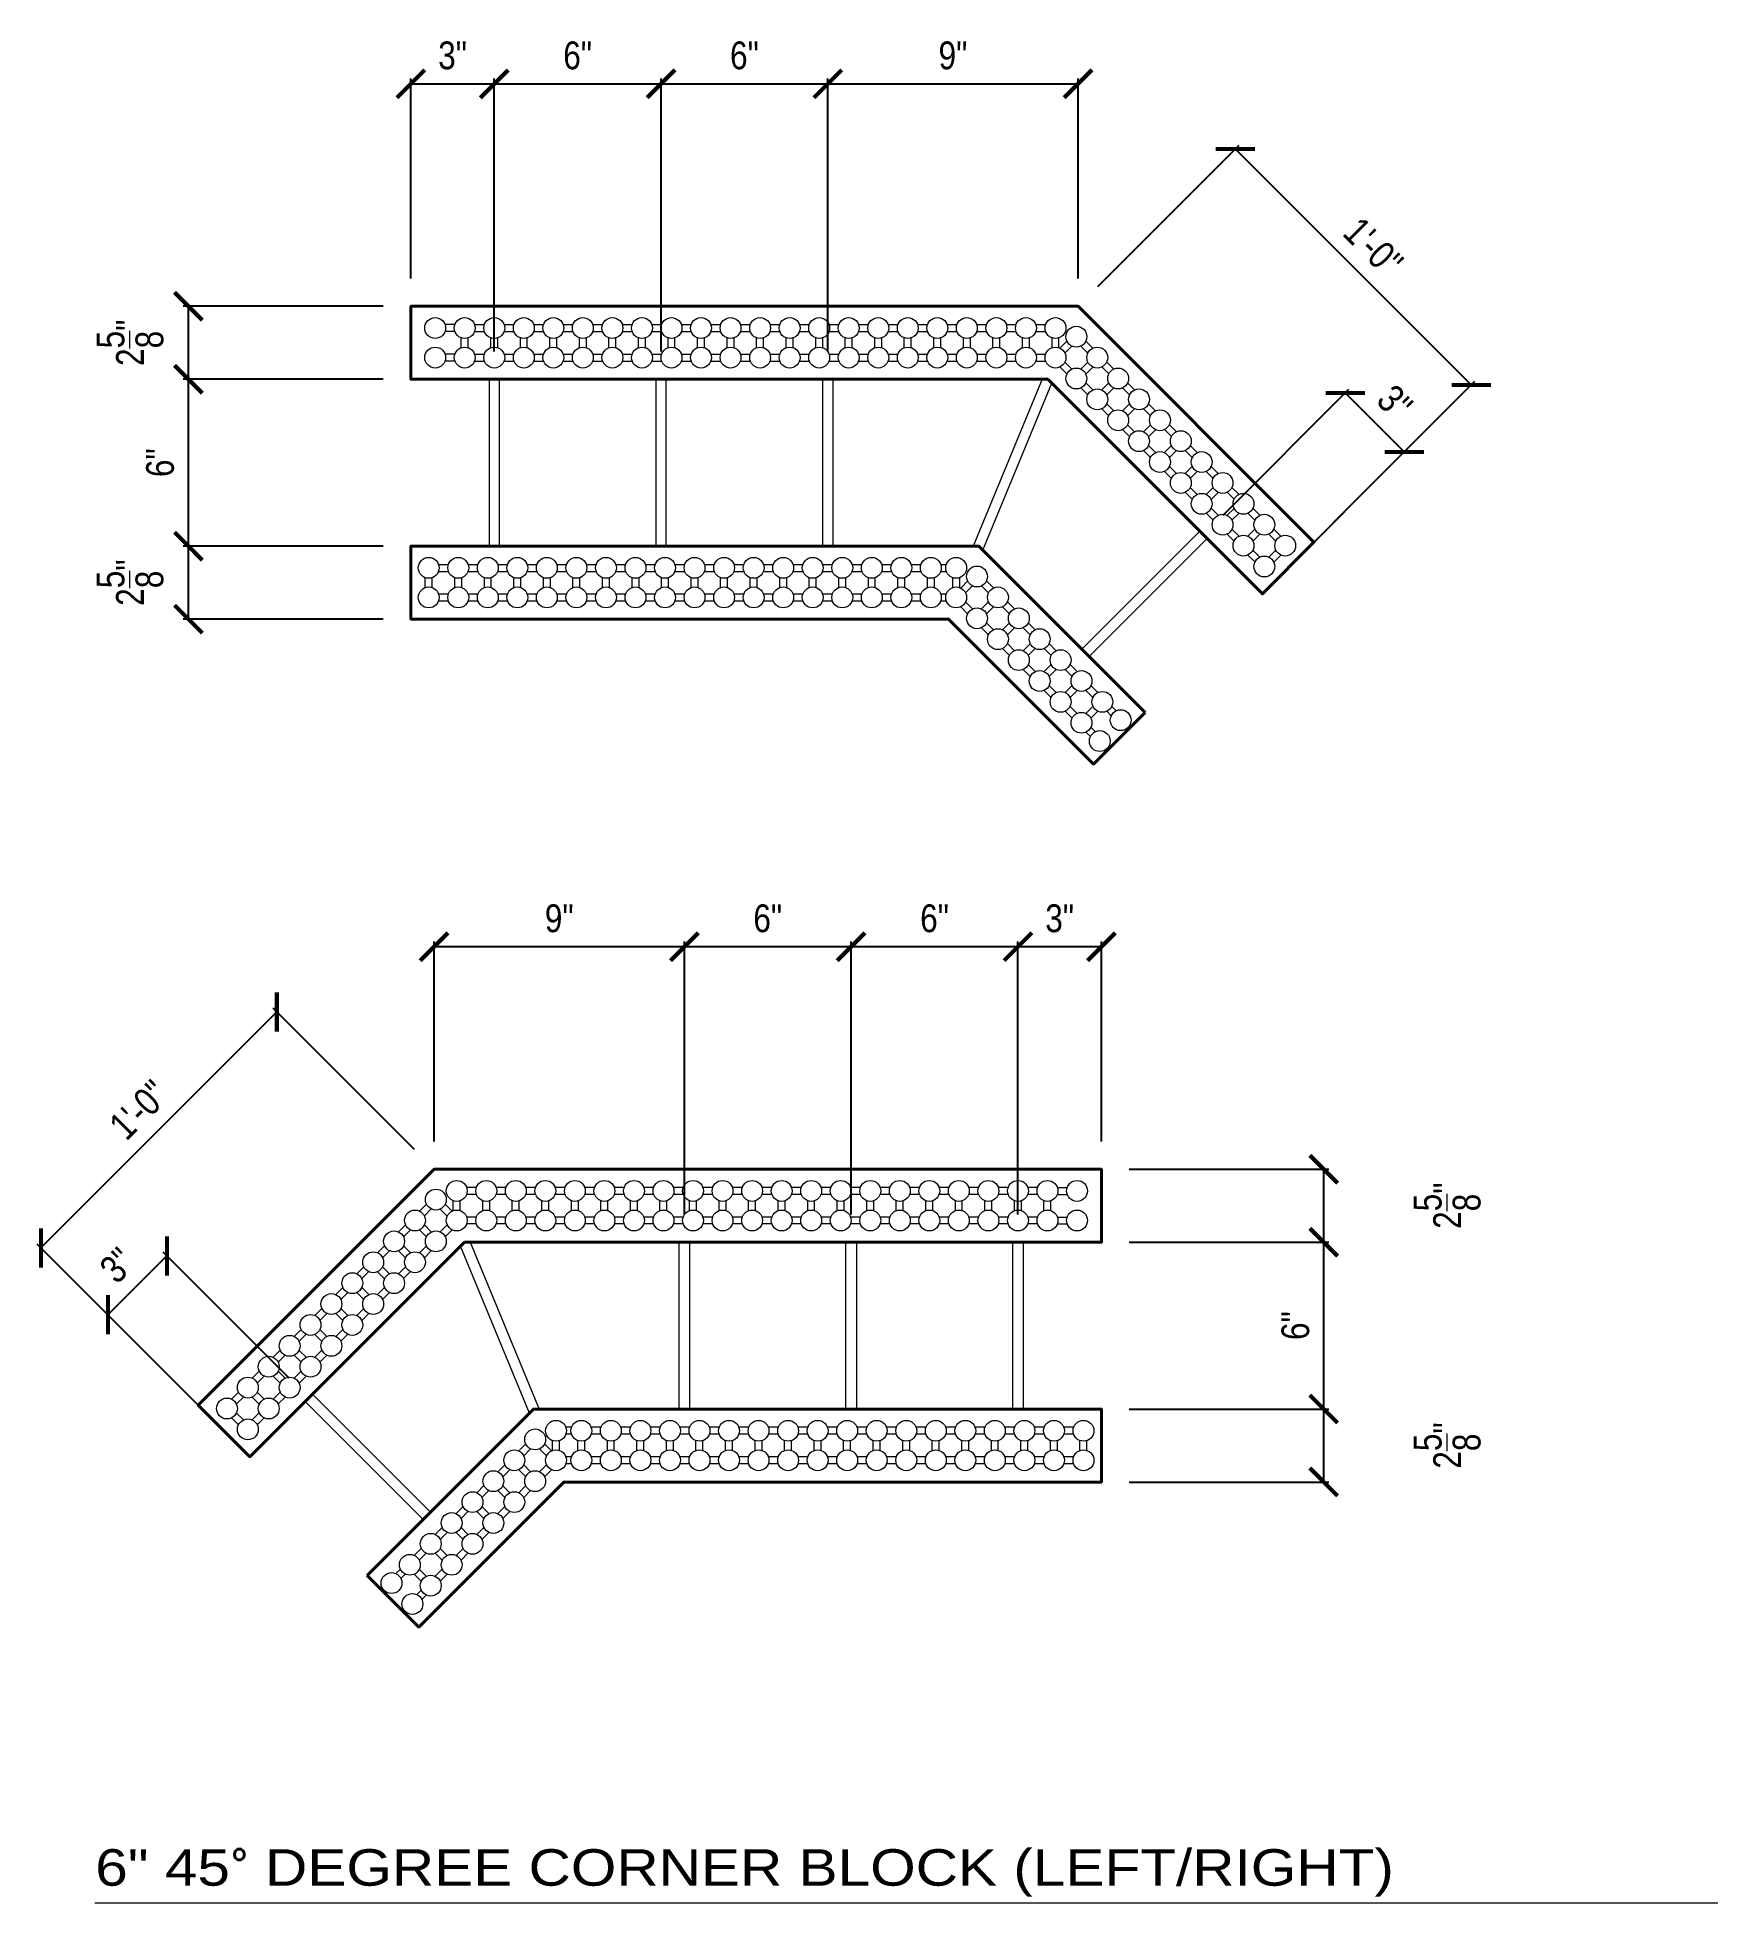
# Model space of a CAD drawing. Header units: inches. Extents: x 15.1 to 75.5, y 8 to 75.1.
import ezdxf

# ---------------------------------------------------------------- set-up
doc = ezdxf.new("R2010")
doc.units = ezdxf.units.IN
doc.header["$MEASUREMENT"] = 0
doc.layers.get('Defpoints').update_dxf_attribs({"color": 252})
for name, color, linetype, lineweight in [('1GB fine', 251, 'Continuous', 9), ('2GB med', 7, 'Continuous', 20), ('3GB heavy', 1, 'Continuous', 40), ('DIM', 3, 'Continuous', 13), ('GB Dim', 3, 'Continuous', 13)]:
    doc.layers.add(name, color=color, linetype=linetype, lineweight=lineweight)
doc.styles.add('ARCHTITLE', font='archtitl.shx', dxfattribs={"width": 1.2})
doc.styles.add('ARCTEXT', font='arctext.shx', dxfattribs={"width": 0.85})
doc.dimstyles.new('ARCTEXT 1-1', dxfattribs={"dimscale": 0, "dimtxt": 1, "dimasz": 1, "dimexe": 0.1875, "dimexo": 1, "dimgap": 0.5, "dimtad": 1, "dimdec": 4, "dimzin": 3, "dimdsep": 46, "dimlunit": 4, "dimtxsty": 'ARCTEXT', "dimblk": 'ARCHTICK', "dimcen": 1, "dimclrd": 256, "dimclre": 256, "dimclrt": 256, "dimadec": 0, "dimazin": 0, "dimtfac": 1, "dimtdec": 4, "dimtofl": 0, "dimtmove": 2, "dimatfit": 3, "dimldrblk": 'arrow', "dimfxl": 0, "dimtolj": 1, "dimtzin": 0, "dimarcsym": 0})

msp = doc.modelspace()

# ---------------------------------------------------------------- texts
at = {"layer": 'GB Dim', "color": 3, "insert": (17.18876, 9.91475), "char_height": 1.3125, "width": 85.6421366, "attachment_point": 1, "style": 'ARCHTITLE'}
msp.add_mtext('6" 45{\\Fromanc.shx|c0;°} DEGREE CORNER BLOCK (LEFT/RIGHT)', dxfattribs=at)

# ---------------------------------------------------------------- blocks, each defined once
blk = doc.blocks.new('_ArchTick')
at = {"color": 0, "linetype": 'ByBlock', "const_width": 0.15}
blk.add_lwpolyline([(-0.5, -0.5), (0.5, 0.5)], dxfattribs=at)
blk = doc.blocks.new('*D22')
at = {"layer": 'Defpoints', "color": 0}
for p in [(50.379, 42.369), (53.379, 34.369), (50.379, 31.744)]:
    blk.add_point(p, dxfattribs=at)
at = {"layer": 'GB Dim', "lineweight": -2}
for p, q in [((50.379, 32.744), (50.379, 42.556)), ((53.379, 42.369), (50.379, 42.369)), ((53.379, 35.369), (53.379, 42.556))]:
    blk.add_line(p, q, dxfattribs=at)
at = {"layer": 'GB Dim', "lineweight": -2, "rotation": 180}
blk.add_blockref('_ArchTick', (50.379, 42.369), dxfattribs=at)
at = {"layer": 'GB Dim', "lineweight": -2}
blk.add_blockref('_ArchTick', (53.379, 42.369), dxfattribs=at)
at = {"layer": 'GB Dim', "insert": (51.879, 43.386), "char_height": 1, "attachment_point": 5, "style": 'ARCTEXT'}
blk.add_mtext('\\A1;3"', dxfattribs=at)
blk = doc.blocks.new('arrow')
at = {"layer": 'DIM'}
blk.add_hatch(color=253, dxfattribs=at).paths.add_polyline_path([(-2, 0.5), (-2, -0.5), (0, 0)])
at = {"layer": 'DIM', "lineweight": 9}
for points in [[(-2, 0.983), (-2, 0.5), (-2.469, 0.617)], [(0.374, 0.094), (0, 0)], [(0.374, -0.094), (0, 0)], [(-2, -0.983), (-2, -0.5), (-2.469, -0.617)]]:
    blk.add_lwpolyline(points, dxfattribs=at)
at = {"layer": 'DIM', "lineweight": 15}
blk.add_lwpolyline([(0, 0), (-2, -0.5), (-2, 0.5), (0, 0)], dxfattribs=at)
blk = doc.blocks.new('*D23')
at = {"layer": 'Defpoints', "color": 0}
for p in [(44.379, 42.369), (44.379, 31.744), (50.379, 31.744)]:
    blk.add_point(p, dxfattribs=at)
at = {"layer": 'GB Dim', "lineweight": -2}
for p, q in [((44.379, 32.744), (44.379, 42.556)), ((50.379, 42.369), (44.379, 42.369)), ((50.379, 32.744), (50.379, 42.556))]:
    blk.add_line(p, q, dxfattribs=at)
at = {"layer": 'GB Dim', "lineweight": -2, "rotation": 180}
blk.add_blockref('_ArchTick', (44.379, 42.369), dxfattribs=at)
at = {"layer": 'GB Dim', "lineweight": -2}
blk.add_blockref('_ArchTick', (50.379, 42.369), dxfattribs=at)
at = {"layer": 'GB Dim', "insert": (47.379, 43.386), "char_height": 1, "attachment_point": 5, "style": 'ARCTEXT'}
blk.add_mtext('\\A1;6"', dxfattribs=at)
blk = doc.blocks.new('*D24')
at = {"layer": 'Defpoints', "color": 0}
for p in [(38.379, 42.369), (38.379, 31.744), (44.379, 31.744)]:
    blk.add_point(p, dxfattribs=at)
at = {"layer": 'GB Dim', "lineweight": -2}
for p, q in [((38.379, 32.744), (38.379, 42.556)), ((44.379, 42.369), (38.379, 42.369)), ((44.379, 32.744), (44.379, 42.556))]:
    blk.add_line(p, q, dxfattribs=at)
at = {"layer": 'GB Dim', "lineweight": -2, "rotation": 180}
blk.add_blockref('_ArchTick', (38.379, 42.369), dxfattribs=at)
at = {"layer": 'GB Dim', "lineweight": -2}
blk.add_blockref('_ArchTick', (44.379, 42.369), dxfattribs=at)
at = {"layer": 'GB Dim', "insert": (41.379, 43.386), "char_height": 1, "attachment_point": 5, "style": 'ARCTEXT'}
blk.add_mtext('\\A1;6"', dxfattribs=at)
blk = doc.blocks.new('*D25')
at = {"layer": 'Defpoints', "color": 0}
for p in [(23.722, 40.026), (29.379, 34.369), (20.894, 25.884)]:
    blk.add_point(p, dxfattribs=at)
at = {"layer": 'GB Dim', "lineweight": -2}
for p, q in [((15.237, 31.541), (23.722, 40.026)), ((28.672, 35.076), (23.59, 40.158)), ((20.187, 26.591), (15.104, 31.673))]:
    blk.add_line(p, q, dxfattribs=at)
for p, rotation in [((23.722, 40.026), 45.00000000000153), ((15.237, 31.541), 225.0000000000015)]:
    blk.add_blockref('_ArchTick', p, dxfattribs=dict(at, rotation=rotation))
at = {"layer": 'GB Dim', "insert": (18.76, 36.502), "char_height": 1, "attachment_point": 5, "rotation": 45, "style": 'ARCTEXT'}
blk.add_mtext('\\A1;1\'-0"', dxfattribs=at)
blk = doc.blocks.new('*D26')
at = {"layer": 'Defpoints', "color": 0}
for p in [(29.379, 42.369), (29.379, 34.369), (38.379, 31.744)]:
    blk.add_point(p, dxfattribs=at)
at = {"layer": 'GB Dim', "lineweight": -2}
for p, q in [((29.379, 35.369), (29.379, 42.556)), ((38.379, 42.369), (29.379, 42.369)), ((38.379, 32.744), (38.379, 42.556))]:
    blk.add_line(p, q, dxfattribs=at)
at = {"layer": 'GB Dim', "lineweight": -2, "rotation": 180}
blk.add_blockref('_ArchTick', (29.379, 42.369), dxfattribs=at)
at = {"layer": 'GB Dim', "lineweight": -2}
blk.add_blockref('_ArchTick', (38.379, 42.369), dxfattribs=at)
at = {"layer": 'GB Dim', "insert": (33.879, 43.386), "char_height": 1, "attachment_point": 5, "style": 'ARCTEXT'}
blk.add_mtext('\\A1;9"', dxfattribs=at)
blk = doc.blocks.new('*D27')
at = {"layer": 'Defpoints', "color": 0}
for p in [(53.379, 25.744), (61.379, 25.744), (53.379, 23.119)]:
    blk.add_point(p, dxfattribs=at)
at = {"layer": 'GB Dim', "lineweight": -2}
for p, q in [((54.379, 25.744), (61.567, 25.744)), ((61.379, 23.119), (61.379, 25.744)), ((54.379, 23.119), (61.567, 23.119))]:
    blk.add_line(p, q, dxfattribs=at)
for p, rotation in [((61.379, 25.744), 90), ((61.379, 23.119), 270)]:
    blk.add_blockref('_ArchTick', p, dxfattribs=dict(at, rotation=rotation))
at = {"layer": 'GB Dim', "insert": (65.817, 24.431), "char_height": 1, "attachment_point": 5, "rotation": 90, "style": 'ARCTEXT'}
blk.add_mtext('\\A1;2{\\H1.000000x;\\S5/8;}"', dxfattribs=at)
blk = doc.blocks.new('*D28')
at = {"layer": 'Defpoints', "color": 0}
for p in [(53.379, 31.744), (61.379, 31.744), (53.379, 25.744)]:
    blk.add_point(p, dxfattribs=at)
at = {"layer": 'GB Dim', "lineweight": -2}
for p, q in [((54.379, 31.744), (61.567, 31.744)), ((61.379, 25.744), (61.379, 31.744)), ((54.379, 25.744), (61.567, 25.744))]:
    blk.add_line(p, q, dxfattribs=at)
for p, rotation in [((61.379, 31.744), 90), ((61.379, 25.744), 270)]:
    blk.add_blockref('_ArchTick', p, dxfattribs=dict(at, rotation=rotation))
at = {"layer": 'GB Dim', "insert": (60.362, 28.744), "char_height": 1, "attachment_point": 5, "rotation": 90, "style": 'ARCTEXT'}
blk.add_mtext('\\A1;6"', dxfattribs=at)
blk = doc.blocks.new('*D29')
at = {"layer": 'Defpoints', "color": 0}
for p in [(53.379, 34.369), (61.379, 34.369), (53.379, 31.744)]:
    blk.add_point(p, dxfattribs=at)
at = {"layer": 'GB Dim', "lineweight": -2}
for p, q in [((54.379, 34.369), (61.567, 34.369)), ((61.379, 31.744), (61.379, 34.369)), ((54.379, 31.744), (61.567, 31.744))]:
    blk.add_line(p, q, dxfattribs=at)
for p, rotation in [((61.379, 34.369), 90), ((61.379, 31.744), 270)]:
    blk.add_blockref('_ArchTick', p, dxfattribs=dict(at, rotation=rotation))
at = {"layer": 'GB Dim', "insert": (65.817, 33.056), "char_height": 1, "attachment_point": 5, "rotation": 90, "style": 'ARCTEXT'}
blk.add_mtext('\\A1;2{\\H1.000000x;\\S5/8;}"', dxfattribs=at)
blk = doc.blocks.new('*D30')
at = {"layer": 'Defpoints', "color": 0}
for p in [(19.767, 31.253), (24.871, 26.149), (22.75, 24.028)]:
    blk.add_point(p, dxfattribs=at)
at = {"layer": 'GB Dim', "lineweight": -2}
for p, q in [((17.646, 29.132), (19.767, 31.253)), ((24.164, 26.856), (19.634, 31.386)), ((22.043, 24.735), (17.513, 29.265))]:
    blk.add_line(p, q, dxfattribs=at)
for p, rotation in [((19.767, 31.253), 44.99999999998771), ((17.646, 29.132), 224.9999999999877)]:
    blk.add_blockref('_ArchTick', p, dxfattribs=dict(at, rotation=rotation))
at = {"layer": 'GB Dim', "insert": (17.987, 30.912), "char_height": 1, "attachment_point": 5, "rotation": 45, "style": 'ARCTEXT'}
blk.add_mtext('\\A1;3"', dxfattribs=at)
blk = doc.blocks.new('*D31')
at = {"layer": 'Defpoints', "color": 0}
for p in [(31.541, 73.399), (28.541, 65.399), (31.541, 62.774)]:
    blk.add_point(p, dxfattribs=at)
at = {"layer": 'GB Dim', "lineweight": -2}
for p, q in [((28.541, 66.399), (28.541, 73.587)), ((28.541, 73.399), (31.541, 73.399)), ((31.541, 63.774), (31.541, 73.587))]:
    blk.add_line(p, q, dxfattribs=at)
at = {"layer": 'GB Dim', "lineweight": -2, "rotation": 180}
blk.add_blockref('_ArchTick', (28.541, 73.399), dxfattribs=at)
at = {"layer": 'GB Dim', "lineweight": -2}
blk.add_blockref('_ArchTick', (31.541, 73.399), dxfattribs=at)
at = {"layer": 'GB Dim', "insert": (30.041, 74.416), "char_height": 1, "attachment_point": 5, "style": 'ARCTEXT'}
blk.add_mtext('\\A1;3"', dxfattribs=at)
blk = doc.blocks.new('*D32')
at = {"layer": 'Defpoints', "color": 0}
for p in [(37.541, 73.399), (31.541, 62.774), (37.541, 62.774)]:
    blk.add_point(p, dxfattribs=at)
at = {"layer": 'GB Dim', "lineweight": -2}
for p, q in [((31.541, 63.774), (31.541, 73.587)), ((31.541, 73.399), (37.541, 73.399)), ((37.541, 63.774), (37.541, 73.587))]:
    blk.add_line(p, q, dxfattribs=at)
at = {"layer": 'GB Dim', "lineweight": -2, "rotation": 180}
blk.add_blockref('_ArchTick', (31.541, 73.399), dxfattribs=at)
at = {"layer": 'GB Dim', "lineweight": -2}
blk.add_blockref('_ArchTick', (37.541, 73.399), dxfattribs=at)
at = {"layer": 'GB Dim', "insert": (34.541, 74.416), "char_height": 1, "attachment_point": 5, "style": 'ARCTEXT'}
blk.add_mtext('\\A1;6"', dxfattribs=at)
blk = doc.blocks.new('*D33')
at = {"layer": 'Defpoints', "color": 0}
for p in [(43.541, 73.399), (37.541, 62.774), (43.541, 62.774)]:
    blk.add_point(p, dxfattribs=at)
at = {"layer": 'GB Dim', "lineweight": -2}
for p, q in [((37.541, 63.774), (37.541, 73.587)), ((37.541, 73.399), (43.541, 73.399)), ((43.541, 63.774), (43.541, 73.587))]:
    blk.add_line(p, q, dxfattribs=at)
at = {"layer": 'GB Dim', "lineweight": -2, "rotation": 180}
blk.add_blockref('_ArchTick', (37.541, 73.399), dxfattribs=at)
at = {"layer": 'GB Dim', "lineweight": -2}
blk.add_blockref('_ArchTick', (43.541, 73.399), dxfattribs=at)
at = {"layer": 'GB Dim', "insert": (40.541, 74.416), "char_height": 1, "attachment_point": 5, "style": 'ARCTEXT'}
blk.add_mtext('\\A1;6"', dxfattribs=at)
blk = doc.blocks.new('*D34')
at = {"layer": 'Defpoints', "color": 0}
for p in [(58.198, 71.056), (52.541, 65.399), (61.027, 56.914)]:
    blk.add_point(p, dxfattribs=at)
at = {"layer": 'GB Dim', "lineweight": -2}
for p, q in [((53.248, 66.106), (58.331, 71.189)), ((66.684, 62.571), (58.198, 71.056)), ((61.734, 57.621), (66.816, 62.703))]:
    blk.add_line(p, q, dxfattribs=at)
for p, rotation in [((58.198, 71.056), 134.9999999999984), ((66.684, 62.571), 314.9999999999984)]:
    blk.add_blockref('_ArchTick', p, dxfattribs=dict(at, rotation=rotation))
at = {"layer": 'GB Dim', "insert": (63.16, 67.533), "char_height": 1, "attachment_point": 5, "rotation": 315, "style": 'ARCTEXT'}
blk.add_mtext('\\A1;1\'-0"', dxfattribs=at)
blk = doc.blocks.new('*D35')
at = {"layer": 'Defpoints', "color": 0}
for p in [(52.541, 73.399), (52.541, 65.399), (43.541, 62.774)]:
    blk.add_point(p, dxfattribs=at)
at = {"layer": 'GB Dim', "lineweight": -2}
for p, q in [((43.541, 63.774), (43.541, 73.587)), ((43.541, 73.399), (52.541, 73.399)), ((52.541, 66.399), (52.541, 73.587))]:
    blk.add_line(p, q, dxfattribs=at)
at = {"layer": 'GB Dim', "lineweight": -2, "rotation": 180}
blk.add_blockref('_ArchTick', (43.541, 73.399), dxfattribs=at)
at = {"layer": 'GB Dim', "lineweight": -2}
blk.add_blockref('_ArchTick', (52.541, 73.399), dxfattribs=at)
at = {"layer": 'GB Dim', "insert": (48.041, 74.416), "char_height": 1, "attachment_point": 5, "style": 'ARCTEXT'}
blk.add_mtext('\\A1;9"', dxfattribs=at)
blk = doc.blocks.new('*D36')
at = {"layer": 'Defpoints', "color": 0}
for p in [(20.541, 56.774), (28.541, 56.774), (28.541, 54.149)]:
    blk.add_point(p, dxfattribs=at)
at = {"layer": 'GB Dim', "lineweight": -2}
for p, q in [((27.541, 56.774), (20.354, 56.774)), ((20.541, 54.149), (20.541, 56.774)), ((27.541, 54.149), (20.354, 54.149))]:
    blk.add_line(p, q, dxfattribs=at)
for p, rotation in [((20.541, 56.774), 90), ((20.541, 54.149), 270)]:
    blk.add_blockref('_ArchTick', p, dxfattribs=dict(at, rotation=rotation))
at = {"layer": 'GB Dim', "insert": (18.437, 55.462), "char_height": 1, "attachment_point": 5, "rotation": 90, "style": 'ARCTEXT'}
blk.add_mtext('\\A1;2{\\H1.000000x;\\S5/8;}"', dxfattribs=at)
blk = doc.blocks.new('*D37')
at = {"layer": 'Defpoints', "color": 0}
for p in [(20.541, 62.774), (28.541, 62.774), (28.541, 56.774)]:
    blk.add_point(p, dxfattribs=at)
at = {"layer": 'GB Dim', "lineweight": -2}
for p, q in [((27.541, 62.774), (20.354, 62.774)), ((20.541, 56.774), (20.541, 62.774)), ((27.541, 56.774), (20.354, 56.774))]:
    blk.add_line(p, q, dxfattribs=at)
for p, rotation in [((20.541, 62.774), 90), ((20.541, 56.774), 270)]:
    blk.add_blockref('_ArchTick', p, dxfattribs=dict(at, rotation=rotation))
at = {"layer": 'GB Dim', "insert": (19.524, 59.774), "char_height": 1, "attachment_point": 5, "rotation": 90, "style": 'ARCTEXT'}
blk.add_mtext('\\A1;6"', dxfattribs=at)
blk = doc.blocks.new('*D38')
at = {"layer": 'Defpoints', "color": 0}
for p in [(20.541, 65.399), (28.541, 65.399), (28.541, 62.774)]:
    blk.add_point(p, dxfattribs=at)
at = {"layer": 'GB Dim', "lineweight": -2}
for p, q in [((27.541, 65.399), (20.354, 65.399)), ((20.541, 62.774), (20.541, 65.399)), ((27.541, 62.774), (20.354, 62.774))]:
    blk.add_line(p, q, dxfattribs=at)
for p, rotation in [((20.541, 65.399), 90), ((20.541, 62.774), 270)]:
    blk.add_blockref('_ArchTick', p, dxfattribs=dict(at, rotation=rotation))
at = {"layer": 'GB Dim', "insert": (18.437, 64.087), "char_height": 1, "attachment_point": 5, "rotation": 90, "style": 'ARCTEXT'}
blk.add_mtext('\\A1;2{\\H1.000000x;\\S5/8;}"', dxfattribs=at)
blk = doc.blocks.new('*D39')
at = {"layer": 'Defpoints', "color": 0}
for p in [(62.154, 62.283), (57.049, 57.179), (59.171, 55.058)]:
    blk.add_point(p, dxfattribs=at)
at = {"layer": 'GB Dim', "lineweight": -2}
for p, q in [((57.756, 57.886), (62.286, 62.416)), ((64.275, 60.162), (62.154, 62.283)), ((59.878, 55.765), (64.408, 60.295))]:
    blk.add_line(p, q, dxfattribs=at)
for p, rotation in [((62.154, 62.283), 135.0000000000122), ((64.275, 60.162), 315.0000000000122)]:
    blk.add_blockref('_ArchTick', p, dxfattribs=dict(at, rotation=rotation))
at = {"layer": 'GB Dim', "insert": (63.934, 61.942), "char_height": 1, "attachment_point": 5, "rotation": 315, "style": 'ARCTEXT'}
blk.add_mtext('\\A1;3"', dxfattribs=at)

# ---------------------------------------------------------------- dimensions: what is measured, and where the dimension line sits
at = {"layer": 'GB Dim'}
for base, p1, p2, picture, middle in [((31.54139, 73.39907), (28.54139, 65.39907), (31.54139, 62.77407), '*D31', (30.04139, 74.41631)), ((37.54139, 73.39907), (31.54139, 62.77407), (37.54139, 62.77407), '*D32', (34.54139, 74.41631)), ((43.54139, 73.39907), (37.54139, 62.77407), (43.54139, 62.77407), '*D33', (40.54139, 74.41631)), ((52.54139, 73.39907), (43.54139, 62.77407), (52.54139, 65.39907), '*D35', (48.04139, 74.41631))]:
    dim = msp.add_linear_dim(base=base, p1=p1, p2=p2, dimstyle='ARCTEXT 1-1', override={"dimscale": 1}, dxfattribs=at)
    dim.commit()
    dim.dimension.update_dxf_attribs({"geometry": picture, "text_midpoint": middle})
for p1, p2, distance, picture, middle in [((61.02667, 56.91379), (52.54139, 65.39907), -8, '*D34', (63.16018, 67.53258)), ((59.17051, 55.05763), (57.04919, 57.17895), -7.21875, '*D39', (63.93358, 61.94202)), ((20.89378, 25.88367), (29.37906, 34.36895), 8, '*D25', (18.76027, 36.50246)), ((22.74994, 24.02751), (24.87126, 26.14883), 7.21875, '*D30', (17.98687, 30.9119))]:
    dim = msp.add_aligned_dim(p1=p1, p2=p2, distance=distance, dimstyle='ARCTEXT 1-1', override={"dimscale": 1}, dxfattribs=at)
    dim.commit()
    dim.dimension.update_dxf_attribs({"geometry": picture, "text_midpoint": middle})
for base, p1, p2, angle, picture, middle in [((20.54139, 65.39907), (28.54139, 62.77407), (28.54139, 65.39907), 270, '*D38', (18.43722, 64.08657)), ((20.54139, 62.77407), (28.54139, 56.77407), (28.54139, 62.77407), 270, '*D37', (19.52415, 59.77407)), ((20.54139, 56.77407), (28.54139, 54.14907), (28.54139, 56.77407), 270, '*D36', (18.43722, 55.46157)), ((29.37906, 42.36895), (38.37906, 31.74395), (29.37906, 34.36895), 180, '*D26', (33.87906, 43.38619)), ((38.37906, 42.36895), (44.37906, 31.74395), (38.37906, 31.74395), 180, '*D24', (41.37906, 43.38619)), ((44.37906, 42.36895), (50.37906, 31.74395), (44.37906, 31.74395), 180, '*D23', (47.37906, 43.38619)), ((50.37906, 42.36895), (53.37906, 34.36895), (50.37906, 31.74395), 180, '*D22', (51.87906, 43.38619)), ((61.37906, 34.36895), (53.37906, 31.74395), (53.37906, 34.36895), 270, '*D29', (65.81656, 33.05645)), ((61.37906, 31.74395), (53.37906, 25.74395), (53.37906, 31.74395), 270, '*D28', (60.36182, 28.74395)), ((61.37906, 25.74395), (53.37906, 23.11895), (53.37906, 25.74395), 270, '*D27', (65.81656, 24.43145))]:
    dim = msp.add_linear_dim(base=base, p1=p1, p2=p2, angle=angle, dimstyle='ARCTEXT 1-1', override={"dimscale": 1}, dxfattribs=at)
    dim.commit()
    dim.dimension.update_dxf_attribs({"geometry": picture, "text_midpoint": middle})

# ---------------------------------------------------------------- linework, layer by layer
at = {"layer": '1GB fine'}
for p, q in [((30.12585, 64.49136), (29.76942, 64.49136)), ((30.12508, 64.74209), (29.7702, 64.74209)), ((30.83192, 64.49136), (31.18835, 64.49136)), ((30.8327, 64.74209), (31.18758, 64.74209)), ((31.89442, 64.49136), (32.25085, 64.49136)), ((31.8952, 64.74209), (32.25008, 64.74209)), ((32.95692, 64.49136), (33.31335, 64.49136)), ((32.9577, 64.74209), (33.31258, 64.74209)), ((34.01942, 64.49136), (34.37585, 64.49136)), ((34.0202, 64.74209), (34.37508, 64.74209)), ((35.08192, 64.49136), (35.43835, 64.49136)), ((35.0827, 64.74209), (35.43758, 64.74209)), ((36.14442, 64.49136), (36.50085, 64.49136)), ((36.1452, 64.74209), (36.50008, 64.74209)), ((37.20692, 64.49136), (37.56335, 64.49136)), ((37.2077, 64.74209), (37.56258, 64.74209)), ((38.26942, 64.49136), (38.62585, 64.49136)), ((38.2702, 64.74209), (38.62508, 64.74209)), ((39.33192, 64.49136), (39.68835, 64.49136)), ((39.3327, 64.74209), (39.68758, 64.74209)), ((40.39442, 64.49136), (40.75085, 64.49136)), ((40.3952, 64.74209), (40.75008, 64.74209)), ((41.45692, 64.49136), (41.81335, 64.49136)), ((41.4577, 64.74209), (41.81258, 64.74209)), ((42.51942, 64.49136), (42.87585, 64.49136)), ((42.5202, 64.74209), (42.87508, 64.74209)), ((43.58192, 64.49136), (43.93835, 64.49136)), ((43.5827, 64.74209), (43.93758, 64.74209)), ((44.64442, 64.49136), (45.00085, 64.49136)), ((44.6452, 64.74209), (45.00008, 64.74209)), ((45.70692, 64.49136), (46.06335, 64.49136)), ((45.7077, 64.74209), (46.06258, 64.74209)), ((46.76942, 64.49136), (47.12585, 64.49136)), ((46.7702, 64.74209), (47.12508, 64.74209)), ((47.83192, 64.49136), (48.18835, 64.49136)), ((47.8327, 64.74209), (48.18758, 64.74209)), ((48.89442, 64.49136), (49.25085, 64.49136)), ((48.8952, 64.74209), (49.25008, 64.74209)), ((49.95692, 64.49136), (50.31335, 64.49136)), ((49.9577, 64.74209), (50.31258, 64.74209)), ((51.01942, 64.49136), (51.37585, 64.49136)), ((51.0202, 64.74209), (51.37508, 64.74209)), ((30.35462, 63.90913), (30.35462, 64.26401)), ((30.60535, 63.90835), (30.60535, 64.26478)), ((31.41712, 63.90913), (31.41712, 64.26401)), ((31.66785, 63.90835), (31.66785, 64.26478)), ((32.47962, 63.90913), (32.47962, 64.26401)), ((32.73035, 63.90835), (32.73035, 64.26478)), ((33.54212, 63.90913), (33.54212, 64.26401)), ((33.79285, 63.90835), (33.79285, 64.26478)), ((34.60462, 63.90913), (34.60462, 64.26401)), ((34.85535, 63.90835), (34.85535, 64.26478)), ((35.66712, 63.90913), (35.66712, 64.26401)), ((35.91785, 63.90835), (35.91785, 64.26478)), ((36.72962, 63.90913), (36.72962, 64.26401)), ((36.98035, 63.90835), (36.98035, 64.26478)), ((37.79212, 63.90913), (37.79212, 64.26401)), ((38.04285, 63.90835), (38.04285, 64.26478)), ((38.85462, 63.90913), (38.85462, 64.26401)), ((39.10535, 63.90835), (39.10535, 64.26478)), ((39.91712, 63.90913), (39.91712, 64.26401)), ((40.16785, 63.90835), (40.16785, 64.26478)), ((40.97962, 63.90913), (40.97962, 64.26401)), ((41.23035, 63.90835), (41.23035, 64.26478)), ((42.04212, 63.90913), (42.04212, 64.26401)), ((42.29285, 63.90835), (42.29285, 64.26478)), ((43.10462, 63.90913), (43.10462, 64.26401)), ((43.35535, 63.90835), (43.35535, 64.26478)), ((44.16712, 63.90913), (44.16712, 64.26401)), ((44.41785, 63.90835), (44.41785, 64.26478)), ((45.22962, 63.90913), (45.22962, 64.26401)), ((45.48035, 63.90835), (45.48035, 64.26478)), ((46.29212, 63.90913), (46.29212, 64.26401)), ((46.54285, 63.90835), (46.54285, 64.26478)), ((47.35462, 63.90913), (47.35462, 64.26401)), ((47.60535, 63.90835), (47.60535, 64.26478)), ((48.41712, 63.90913), (48.41712, 64.26401)), ((48.66785, 63.90835), (48.66785, 64.26478)), ((49.47962, 63.90913), (49.47962, 64.26401)), ((49.73035, 63.90835), (49.73035, 64.26478)), ((50.54212, 63.90913), (50.54212, 64.26401)), ((50.79285, 63.90835), (50.79285, 64.26478)), ((51.60462, 63.90913), (51.60462, 64.26401)), ((51.85535, 63.90835), (51.85535, 64.26478)), ((51.8912, 63.89337), (52.14213, 64.14431)), ((52.06794, 63.71553), (52.31998, 63.96756)), ((52.89343, 63.71763), (52.6425, 63.96856)), ((53.07128, 63.89437), (52.81924, 64.14641)), ((30.12585, 63.42886), (29.76942, 63.42886)), ((30.12508, 63.67959), (29.7702, 63.67959)), ((30.83192, 63.42886), (31.18835, 63.42886)), ((30.8327, 63.67959), (31.18758, 63.67959)), ((31.89442, 63.42886), (32.25085, 63.42886)), ((31.8952, 63.67959), (32.25008, 63.67959)), ((32.95692, 63.42886), (33.31335, 63.42886)), ((32.9577, 63.67959), (33.31258, 63.67959)), ((34.01942, 63.42886), (34.37585, 63.42886)), ((34.0202, 63.67959), (34.37508, 63.67959)), ((35.08192, 63.42886), (35.43835, 63.42886)), ((35.0827, 63.67959), (35.43758, 63.67959)), ((36.14442, 63.42886), (36.50085, 63.42886)), ((36.1452, 63.67959), (36.50008, 63.67959)), ((37.20692, 63.42886), (37.56335, 63.42886)), ((37.2077, 63.67959), (37.56258, 63.67959)), ((38.26942, 63.42886), (38.62585, 63.42886)), ((38.2702, 63.67959), (38.62508, 63.67959)), ((39.33192, 63.42886), (39.68835, 63.42886)), ((39.3327, 63.67959), (39.68758, 63.67959)), ((40.39442, 63.42886), (40.75085, 63.42886)), ((40.3952, 63.67959), (40.75008, 63.67959)), ((41.45692, 63.42886), (41.81335, 63.42886)), ((41.4577, 63.67959), (41.81258, 63.67959)), ((42.51942, 63.42886), (42.87585, 63.42886)), ((42.5202, 63.67959), (42.87508, 63.67959)), ((43.58192, 63.42886), (43.93835, 63.42886)), ((43.5827, 63.67959), (43.93758, 63.67959)), ((44.64442, 63.42886), (45.00085, 63.42886)), ((44.6452, 63.67959), (45.00008, 63.67959)), ((45.70692, 63.42886), (46.06335, 63.42886)), ((45.7077, 63.67959), (46.06258, 63.67959)), ((46.76942, 63.42886), (47.12585, 63.42886)), ((46.7702, 63.67959), (47.12508, 63.67959)), ((47.83192, 63.42886), (48.18835, 63.42886)), ((47.8327, 63.67959), (48.18758, 63.67959)), ((48.89442, 63.42886), (49.25085, 63.42886)), ((48.8952, 63.67959), (49.25008, 63.67959)), ((49.95692, 63.42886), (50.31335, 63.42886)), ((49.9577, 63.67959), (50.31258, 63.67959)), ((51.01942, 63.42886), (51.37585, 63.42886)), ((51.0202, 63.67959), (51.37508, 63.67959)), ((52.14213, 62.96633), (51.8912, 63.21726)), ((52.31998, 63.14307), (52.06794, 63.3951)), ((52.6425, 63.14207), (52.89344, 63.39301)), ((52.81924, 62.96423), (53.07128, 63.21626)), ((53.64474, 62.96633), (53.3938, 63.21726)), ((53.82258, 63.14307), (53.57054, 63.3951)), ((52.89343, 62.21502), (52.6425, 62.46596)), ((53.07128, 62.39177), (52.81924, 62.6438)), ((53.3938, 62.39077), (53.64474, 62.64171)), ((53.57054, 62.21293), (53.82258, 62.46496)), ((54.39604, 62.21502), (54.1451, 62.46596)), ((54.57388, 62.39177), (54.32184, 62.6438)), ((53.64474, 61.46372), (53.3938, 61.71466)), ((53.82258, 61.64047), (53.57054, 61.8925)), ((54.1451, 61.63947), (54.39604, 61.89041)), ((55.14734, 61.46372), (54.8964, 61.71466)), ((55.32518, 61.64047), (55.07314, 61.8925)), ((54.32184, 61.46163), (54.57388, 61.71366)), ((54.57388, 60.88917), (54.32184, 61.1412)), ((54.8964, 60.88817), (55.14734, 61.1391)), ((56.07648, 60.88917), (55.82444, 61.1412)), ((54.39604, 60.71242), (54.1451, 60.96336)), ((55.07314, 60.71033), (55.32518, 60.96236)), ((55.32518, 60.13787), (55.07314, 60.3899)), ((55.89864, 60.71242), (55.6477, 60.96336)), ((55.6477, 60.13687), (55.89864, 60.3878)), ((56.82778, 60.13787), (56.57575, 60.3899)), ((55.14734, 59.96112), (54.8964, 60.21206)), ((55.82445, 59.95902), (56.07648, 60.21106)), ((56.64994, 59.96112), (56.399, 60.21206)), ((55.89864, 59.20982), (55.6477, 59.46076)), ((56.07648, 59.38656), (55.82444, 59.6386)), ((56.399, 59.38557), (56.64994, 59.6365)), ((56.57575, 59.20772), (56.82778, 59.45976)), ((57.40124, 59.20982), (57.1503, 59.46076)), ((57.57908, 59.38656), (57.32705, 59.6386)), ((56.64994, 58.45852), (56.399, 58.70946)), ((56.82778, 58.63526), (56.57575, 58.8873)), ((57.1503, 58.63426), (57.40124, 58.8852)), ((57.32705, 58.45642), (57.57908, 58.70846)), ((58.15254, 58.45852), (57.9016, 58.70946)), ((58.33038, 58.63526), (58.07835, 58.8873)), ((57.40124, 57.70722), (57.1503, 57.95816)), ((57.57908, 57.88396), (57.32705, 58.136)), ((57.9016, 57.88296), (58.15254, 58.1339)), ((58.07835, 57.70512), (58.33038, 57.95716)), ((58.90384, 57.70722), (58.6529, 57.95816)), ((59.08168, 57.88396), (58.82965, 58.136)), ((58.15254, 56.95592), (57.9016, 57.20686)), ((58.33038, 57.13266), (58.07835, 57.3847)), ((58.65291, 57.13166), (58.90384, 57.3826)), ((58.82965, 56.95382), (59.08169, 57.20586)), ((59.65514, 56.95592), (59.40421, 57.20686)), ((59.83298, 57.13266), (59.58095, 57.3847)), ((58.90384, 56.20462), (58.6529, 56.45555)), ((59.08168, 56.38136), (58.82965, 56.6334)), ((59.40421, 56.38036), (59.65514, 56.6313)), ((59.58095, 56.20252), (59.83299, 56.45456)), ((29.53716, 55.86636), (29.8936, 55.86636)), ((29.53794, 56.11709), (29.89282, 56.11709)), ((30.59966, 55.86636), (30.9561, 55.86636)), ((30.60044, 56.11709), (30.95532, 56.11709)), ((31.66216, 55.86636), (32.0186, 55.86636)), ((31.66294, 56.11709), (32.01782, 56.11709)), ((32.72466, 55.86636), (33.0811, 55.86636)), ((32.72544, 56.11709), (33.08032, 56.11709)), ((33.78716, 55.86636), (34.1436, 55.86636)), ((33.78794, 56.11709), (34.14282, 56.11709)), ((34.84966, 55.86636), (35.2061, 55.86636)), ((34.85044, 56.11709), (35.20532, 56.11709)), ((35.91216, 55.86636), (36.2686, 55.86636)), ((35.91294, 56.11709), (36.26782, 56.11709)), ((36.97466, 55.86636), (37.3311, 55.86636)), ((36.97544, 56.11709), (37.33032, 56.11709)), ((38.03716, 55.86636), (38.3936, 55.86636)), ((38.03794, 56.11709), (38.39282, 56.11709)), ((39.09966, 55.86636), (39.4561, 55.86636)), ((39.10044, 56.11709), (39.45532, 56.11709)), ((40.16216, 55.86636), (40.5186, 55.86636)), ((40.16294, 56.11709), (40.51782, 56.11709)), ((41.22466, 55.86636), (41.5811, 55.86636)), ((41.22544, 56.11709), (41.58032, 56.11709)), ((42.28716, 55.86636), (42.6436, 55.86636)), ((42.28794, 56.11709), (42.64282, 56.11709)), ((43.34966, 55.86636), (43.7061, 55.86636)), ((43.35044, 56.11709), (43.70532, 56.11709)), ((44.41216, 55.86636), (44.7686, 55.86636)), ((44.41294, 56.11709), (44.76782, 56.11709)), ((45.47466, 55.86636), (45.8311, 55.86636)), ((45.47544, 56.11709), (45.83032, 56.11709)), ((46.53716, 55.86636), (46.8936, 55.86636)), ((46.53794, 56.11709), (46.89282, 56.11709)), ((47.59966, 55.86636), (47.80326, 55.86636)), ((47.60044, 56.11709), (47.80248, 56.11709)), ((29.05986, 55.28413), (29.05986, 55.63901)), ((29.31059, 55.28335), (29.31059, 55.63978)), ((29.53794, 55.05459), (29.89282, 55.05459)), ((30.12236, 55.28413), (30.12236, 55.63901)), ((30.37309, 55.28335), (30.37309, 55.63978)), ((30.60044, 55.05459), (30.95532, 55.05459)), ((31.18486, 55.28413), (31.18486, 55.63901)), ((31.43559, 55.28335), (31.43559, 55.63978)), ((31.66294, 55.05459), (32.01782, 55.05459)), ((32.24736, 55.28413), (32.24736, 55.63901)), ((32.49809, 55.28335), (32.49809, 55.63978)), ((32.72544, 55.05459), (33.08032, 55.05459)), ((33.30986, 55.28413), (33.30986, 55.63901)), ((33.56059, 55.28335), (33.56059, 55.63978)), ((33.78794, 55.05459), (34.14282, 55.05459)), ((34.37236, 55.28413), (34.37236, 55.63901)), ((34.62309, 55.28335), (34.62309, 55.63978)), ((34.85044, 55.05459), (35.20532, 55.05459)), ((35.43486, 55.28413), (35.43486, 55.63901)), ((35.68559, 55.28335), (35.68559, 55.63978)), ((35.91294, 55.05459), (36.26782, 55.05459)), ((36.49736, 55.28413), (36.49736, 55.63901)), ((36.74809, 55.28335), (36.74809, 55.63978)), ((36.97544, 55.05459), (37.33032, 55.05459)), ((37.55986, 55.28413), (37.55986, 55.63901)), ((37.81059, 55.28335), (37.81059, 55.63978)), ((38.03794, 55.05459), (38.39282, 55.05459)), ((38.62236, 55.28413), (38.62236, 55.63901)), ((38.87309, 55.28335), (38.87309, 55.63978)), ((39.10044, 55.05459), (39.45532, 55.05459)), ((39.68486, 55.28413), (39.68486, 55.63901)), ((39.93559, 55.28335), (39.93559, 55.63978)), ((40.16294, 55.05459), (40.51782, 55.05459)), ((40.74736, 55.28413), (40.74736, 55.63901)), ((40.99809, 55.28335), (40.99809, 55.63978)), ((41.22544, 55.05459), (41.58032, 55.05459)), ((41.80986, 55.28413), (41.80986, 55.63901)), ((42.06059, 55.28335), (42.06059, 55.63978)), ((42.28794, 55.05459), (42.64282, 55.05459)), ((42.87236, 55.28413), (42.87236, 55.63901)), ((43.12309, 55.28335), (43.12309, 55.63978)), ((43.35044, 55.05459), (43.70532, 55.05459)), ((43.93486, 55.28413), (43.93486, 55.63901)), ((44.18559, 55.28335), (44.18559, 55.63978)), ((44.41294, 55.05459), (44.76782, 55.05459)), ((44.99736, 55.28413), (44.99736, 55.63901)), ((45.24809, 55.28335), (45.24809, 55.63978)), ((45.47544, 55.05459), (45.83032, 55.05459)), ((46.05986, 55.28413), (46.05986, 55.63901)), ((46.31059, 55.28335), (46.31059, 55.63978)), ((46.53794, 55.05459), (46.89282, 55.05459)), ((47.12236, 55.28413), (47.12236, 55.63901)), ((47.37309, 55.28335), (47.37309, 55.63978)), ((47.60044, 55.05459), (47.80248, 55.05459)), ((48.03202, 55.28413), (48.03202, 55.63901)), ((48.28275, 55.28335), (48.28275, 55.63978)), ((48.31861, 55.26837), (48.56954, 55.51931)), ((48.49535, 55.09053), (48.74738, 55.34256)), ((49.32084, 55.09263), (49.0699, 55.34356)), ((49.49868, 55.26937), (49.24665, 55.52141)), ((29.53716, 54.80386), (29.8936, 54.80386)), ((30.59966, 54.80386), (30.9561, 54.80386)), ((31.66216, 54.80386), (32.0186, 54.80386)), ((32.72466, 54.80386), (33.0811, 54.80386)), ((33.78716, 54.80386), (34.1436, 54.80386)), ((34.84966, 54.80386), (35.2061, 54.80386)), ((35.91216, 54.80386), (36.2686, 54.80386)), ((36.97466, 54.80386), (37.3311, 54.80386)), ((38.03716, 54.80386), (38.3936, 54.80386)), ((39.09966, 54.80386), (39.4561, 54.80386)), ((40.16216, 54.80386), (40.5186, 54.80386)), ((41.22466, 54.80386), (41.5811, 54.80386)), ((42.28716, 54.80386), (42.6436, 54.80386)), ((43.34966, 54.80386), (43.7061, 54.80386)), ((44.41216, 54.80386), (44.7686, 54.80386)), ((45.47466, 54.80386), (45.8311, 54.80386)), ((46.53716, 54.80386), (46.8936, 54.80386)), ((47.59966, 54.80386), (47.80326, 54.80386)), ((48.56954, 54.34133), (48.3186, 54.59226)), ((48.74738, 54.51807), (48.49535, 54.7701)), ((49.06991, 54.51707), (49.32084, 54.76801)), ((49.24665, 54.33923), (49.49869, 54.59126)), ((50.07214, 54.34133), (49.82121, 54.59226)), ((50.24999, 54.51807), (49.99795, 54.7701)), ((49.32084, 53.59002), (49.0699, 53.84096)), ((49.49868, 53.76677), (49.24665, 54.0188)), ((49.82121, 53.76577), (50.07214, 54.01671)), ((49.99795, 53.58793), (50.24999, 53.83996)), ((50.82344, 53.59002), (50.57251, 53.84096)), ((51.00129, 53.76677), (50.74925, 54.0188)), ((50.07214, 52.83872), (49.82121, 53.08966)), ((50.24999, 53.01547), (49.99795, 53.2675)), ((50.57251, 53.01447), (50.82345, 53.26541)), ((50.74925, 52.83663), (51.00129, 53.08866)), ((51.57475, 52.83872), (51.32381, 53.08966)), ((51.75259, 53.01547), (51.50055, 53.2675)), ((50.82344, 52.08742), (50.57251, 52.33836)), ((51.00129, 52.26417), (50.74925, 52.5162)), ((51.32381, 52.26317), (51.57475, 52.5141)), ((51.50055, 52.08533), (51.75259, 52.33736)), ((52.32605, 52.08742), (52.07511, 52.33836)), ((52.50389, 52.26417), (52.25185, 52.5162)), ((51.75259, 51.51287), (51.50055, 51.7649)), ((52.07511, 51.51187), (52.32605, 51.7628)), ((53.25519, 51.51287), (53.00315, 51.7649)), ((51.57475, 51.33612), (51.32381, 51.58706)), ((52.25185, 51.33402), (52.50389, 51.58606)), ((52.50389, 50.76156), (52.25185, 51.0136)), ((53.07735, 51.33612), (52.82641, 51.58706)), ((52.82641, 50.76057), (53.07735, 51.0115)), ((53.91376, 50.85429), (53.75445, 51.0136)), ((52.32605, 50.58482), (52.07511, 50.83576)), ((53.00315, 50.58272), (53.25519, 50.83476)), ((53.73592, 50.67755), (53.57771, 50.83576)), ((52.98462, 49.92625), (52.82641, 50.08446)), ((53.16246, 50.10299), (53.00315, 50.2623)), ((30.90025, 33.71197), (30.54537, 33.71197)), ((31.96275, 33.71197), (31.60787, 33.71197)), ((33.02525, 33.71197), (32.67037, 33.71197)), ((34.08775, 33.71197), (33.73287, 33.71197)), ((35.15025, 33.71197), (34.79537, 33.71197)), ((36.21275, 33.71197), (35.85787, 33.71197)), ((37.27525, 33.71197), (36.92037, 33.71197)), ((38.33775, 33.71197), (37.98287, 33.71197)), ((39.40025, 33.71197), (39.04537, 33.71197)), ((40.46275, 33.71197), (40.10787, 33.71197)), ((41.52525, 33.71197), (41.17037, 33.71197)), ((42.58775, 33.71197), (42.23287, 33.71197)), ((43.65025, 33.71197), (43.29537, 33.71197)), ((44.71275, 33.71197), (44.35787, 33.71197)), ((45.77525, 33.71197), (45.42037, 33.71197)), ((46.83775, 33.71197), (46.48287, 33.71197)), ((47.90025, 33.71197), (47.54537, 33.71197)), ((48.96275, 33.71197), (48.60787, 33.71197)), ((50.02525, 33.71197), (49.67037, 33.71197)), ((51.08775, 33.71197), (50.73287, 33.71197)), ((51.79537, 33.71197), (52.15025, 33.71197)), ((28.84917, 32.86425), (29.10121, 33.11629)), ((29.02702, 32.68751), (29.27795, 32.93845)), ((29.85251, 32.68541), (29.60047, 32.93745)), ((30.02925, 32.86325), (29.77832, 33.11419)), ((30.0651, 32.87823), (30.0651, 33.23467)), ((30.31583, 32.87901), (30.31583, 33.23389)), ((30.90103, 33.46124), (30.5446, 33.46124)), ((31.1276, 32.87823), (31.1276, 33.23467)), ((31.37833, 32.87901), (31.37833, 33.23389)), ((31.96353, 33.46124), (31.6071, 33.46124)), ((32.1901, 32.87823), (32.1901, 33.23467)), ((32.44083, 32.87901), (32.44083, 33.23389)), ((33.02603, 33.46124), (32.6696, 33.46124)), ((33.2526, 32.87823), (33.2526, 33.23467)), ((33.50333, 32.87901), (33.50333, 33.23389)), ((34.08853, 33.46124), (33.7321, 33.46124)), ((34.3151, 32.87823), (34.3151, 33.23467)), ((34.56583, 32.87901), (34.56583, 33.23389)), ((35.15103, 33.46124), (34.7946, 33.46124)), ((35.3776, 32.87823), (35.3776, 33.23467)), ((35.62833, 32.87901), (35.62833, 33.23389)), ((36.21353, 33.46124), (35.8571, 33.46124)), ((36.4401, 32.87823), (36.4401, 33.23467)), ((36.69083, 32.87901), (36.69083, 33.23389)), ((37.27603, 33.46124), (36.9196, 33.46124)), ((37.5026, 32.87823), (37.5026, 33.23467)), ((37.75333, 32.87901), (37.75333, 33.23389)), ((38.33853, 33.46124), (37.9821, 33.46124)), ((38.5651, 32.87823), (38.5651, 33.23467)), ((38.81583, 32.87901), (38.81583, 33.23389)), ((39.40103, 33.46124), (39.0446, 33.46124)), ((39.6276, 32.87823), (39.6276, 33.23467)), ((39.87833, 32.87901), (39.87833, 33.23389)), ((40.46353, 33.46124), (40.1071, 33.46124)), ((40.6901, 32.87823), (40.6901, 33.23467)), ((40.94083, 32.87901), (40.94083, 33.23389)), ((41.52603, 33.46124), (41.1696, 33.46124)), ((41.7526, 32.87823), (41.7526, 33.23467)), ((42.00333, 32.87901), (42.00333, 33.23389)), ((42.58853, 33.46124), (42.2321, 33.46124)), ((42.8151, 32.87823), (42.8151, 33.23467)), ((43.06583, 32.87901), (43.06583, 33.23389)), ((43.65103, 33.46124), (43.2946, 33.46124)), ((43.8776, 32.87823), (43.8776, 33.23467)), ((44.12833, 32.87901), (44.12833, 33.23389)), ((44.71353, 33.46124), (44.3571, 33.46124)), ((44.9401, 32.87823), (44.9401, 33.23467)), ((45.19083, 32.87901), (45.19083, 33.23389)), ((45.77603, 33.46124), (45.4196, 33.46124)), ((46.0026, 32.87823), (46.0026, 33.23467)), ((46.25333, 32.87901), (46.25333, 33.23389)), ((46.83853, 33.46124), (46.4821, 33.46124)), ((47.0651, 32.87823), (47.0651, 33.23467)), ((47.31583, 32.87901), (47.31583, 33.23389)), ((47.90103, 33.46124), (47.5446, 33.46124)), ((48.1276, 32.87823), (48.1276, 33.23467)), ((48.37833, 32.87901), (48.37833, 33.23389)), ((48.96353, 33.46124), (48.6071, 33.46124)), ((49.1901, 32.87823), (49.1901, 33.23467)), ((49.44083, 32.87901), (49.44083, 33.23389)), ((50.02603, 33.46124), (49.6696, 33.46124)), ((50.2526, 32.87823), (50.2526, 33.23467)), ((50.50333, 32.87901), (50.50333, 33.23389)), ((51.08853, 33.46124), (50.7321, 33.46124)), ((51.3151, 32.87823), (51.3151, 33.23467)), ((51.56583, 32.87901), (51.56583, 33.23389)), ((51.7946, 33.46124), (52.15103, 33.46124)), ((28.09787, 32.11295), (28.34991, 32.36499)), ((29.27795, 32.11195), (29.02702, 32.36289)), ((29.60048, 32.11295), (29.85251, 32.36499)), ((30.90103, 32.39874), (30.5446, 32.39874)), ((30.90025, 32.64947), (30.54537, 32.64947)), ((31.96353, 32.39874), (31.6071, 32.39874)), ((31.96275, 32.64947), (31.60787, 32.64947)), ((33.02603, 32.39874), (32.6696, 32.39874)), ((33.02525, 32.64947), (32.67037, 32.64947)), ((34.08853, 32.39874), (33.7321, 32.39874)), ((34.08775, 32.64947), (33.73287, 32.64947)), ((35.15103, 32.39874), (34.7946, 32.39874)), ((35.15025, 32.64947), (34.79537, 32.64947)), ((36.21353, 32.39874), (35.8571, 32.39874)), ((36.21275, 32.64947), (35.85787, 32.64947)), ((37.27603, 32.39874), (36.9196, 32.39874)), ((37.27525, 32.64947), (36.92037, 32.64947)), ((38.33853, 32.39874), (37.9821, 32.39874)), ((38.33775, 32.64947), (37.98287, 32.64947)), ((39.40103, 32.39874), (39.0446, 32.39874)), ((39.40025, 32.64947), (39.04537, 32.64947)), ((40.46353, 32.39874), (40.1071, 32.39874)), ((40.46275, 32.64947), (40.10787, 32.64947)), ((41.52603, 32.39874), (41.1696, 32.39874)), ((41.52525, 32.64947), (41.17037, 32.64947)), ((42.58853, 32.39874), (42.2321, 32.39874)), ((42.58775, 32.64947), (42.23287, 32.64947)), ((43.65103, 32.39874), (43.2946, 32.39874)), ((43.65025, 32.64947), (43.29537, 32.64947)), ((44.71353, 32.39874), (44.3571, 32.39874)), ((44.71275, 32.64947), (44.35787, 32.64947)), ((45.77603, 32.39874), (45.4196, 32.39874)), ((45.77525, 32.64947), (45.42037, 32.64947)), ((46.83853, 32.39874), (46.4821, 32.39874)), ((46.83775, 32.64947), (46.48287, 32.64947)), ((47.90103, 32.39874), (47.5446, 32.39874)), ((47.90025, 32.64947), (47.54537, 32.64947)), ((48.96353, 32.39874), (48.6071, 32.39874)), ((48.96275, 32.64947), (48.60787, 32.64947)), ((50.02603, 32.39874), (49.6696, 32.39874)), ((50.02525, 32.64947), (49.67037, 32.64947)), ((51.08853, 32.39874), (50.7321, 32.39874)), ((51.08775, 32.64947), (50.73287, 32.64947)), ((51.7946, 32.39874), (52.15103, 32.39874)), ((51.79537, 32.64947), (52.15025, 32.64947)), ((27.34657, 31.36165), (27.59861, 31.61369)), ((28.52665, 31.36065), (28.27571, 31.61159)), ((28.27572, 31.93621), (28.52665, 32.18714)), ((29.10121, 31.93411), (28.84917, 32.18615)), ((28.84917, 31.36165), (29.10121, 31.61369)), ((29.77832, 31.93621), (30.02926, 32.18714)), ((26.59527, 30.61035), (26.84731, 30.86238)), ((27.52441, 31.18491), (27.77535, 31.43584)), ((27.77535, 30.60935), (27.52441, 30.86029)), ((28.34991, 31.18281), (28.09787, 31.43485)), ((28.09787, 30.61035), (28.34991, 30.86238)), ((29.02702, 31.18491), (29.27795, 31.43584)), ((26.77311, 30.43361), (27.02405, 30.68454)), ((27.59861, 30.43151), (27.34657, 30.68354)), ((28.27572, 30.43361), (28.52665, 30.68454)), ((25.84397, 29.85905), (26.09601, 30.11108)), ((26.02181, 29.6823), (26.27275, 29.93324)), ((26.84731, 29.68021), (26.59527, 29.93224)), ((27.02405, 29.85805), (26.77311, 30.10899)), ((27.34657, 29.85905), (27.59861, 30.11108)), ((27.52441, 29.6823), (27.77535, 29.93324)), ((25.09267, 29.10775), (25.34471, 29.35978)), ((25.27051, 28.931), (25.52145, 29.18194)), ((26.09601, 28.92891), (25.84397, 29.18094)), ((26.27275, 29.10675), (26.02181, 29.35769)), ((26.59527, 29.10775), (26.84731, 29.35978)), ((26.77311, 28.931), (27.02405, 29.18194)), ((24.34137, 28.35645), (24.5934, 28.60848)), ((24.51921, 28.1797), (24.77015, 28.43064)), ((25.3447, 28.17761), (25.09267, 28.42964)), ((25.52145, 28.35545), (25.27051, 28.60638)), ((25.84397, 28.35645), (26.09601, 28.60848)), ((26.02181, 28.1797), (26.27275, 28.43064)), ((23.59007, 27.60515), (23.8421, 27.85718)), ((23.76791, 27.4284), (24.01885, 27.67934)), ((24.5934, 27.4263), (24.34137, 27.67834)), ((24.77015, 27.60415), (24.51921, 27.85508)), ((25.09267, 27.60515), (25.34471, 27.85718)), ((25.27051, 27.4284), (25.52145, 27.67934)), ((22.83877, 26.85384), (23.0908, 27.10588)), ((23.01661, 26.6771), (23.26755, 26.92804)), ((23.8421, 26.675), (23.59007, 26.92704)), ((24.01885, 26.85285), (23.76791, 27.10378)), ((24.34137, 26.85384), (24.5934, 27.10588)), ((24.51921, 26.6771), (24.77015, 26.92804)), ((22.08747, 26.10254), (22.3395, 26.35458)), ((22.26531, 25.9258), (22.51625, 26.17674)), ((23.0908, 25.9237), (22.83877, 26.17574)), ((23.26755, 26.10154), (23.01661, 26.35248)), ((23.59007, 26.10254), (23.8421, 26.35458)), ((23.76791, 25.9258), (24.01885, 26.17674)), ((22.51624, 25.35024), (22.26531, 25.60118)), ((22.83877, 25.35124), (23.0908, 25.60328)), ((22.3395, 25.1724), (22.08746, 25.42444)), ((23.01661, 25.1745), (23.26755, 25.42544)), ((34.32079, 24.83624), (34.11719, 24.83624)), ((34.32001, 25.08697), (34.11797, 25.08697)), ((35.38329, 24.83624), (35.02685, 24.83624)), ((35.38251, 25.08697), (35.02763, 25.08697)), ((36.44579, 24.83624), (36.08935, 24.83624)), ((36.44501, 25.08697), (36.09013, 25.08697)), ((37.50829, 24.83624), (37.15185, 24.83624)), ((37.50751, 25.08697), (37.15263, 25.08697)), ((38.57079, 24.83624), (38.21435, 24.83624)), ((38.57001, 25.08697), (38.21513, 25.08697)), ((39.63329, 24.83624), (39.27685, 24.83624)), ((39.63251, 25.08697), (39.27763, 25.08697)), ((40.69579, 24.83624), (40.33935, 24.83624)), ((40.69501, 25.08697), (40.34013, 25.08697)), ((41.75829, 24.83624), (41.40185, 24.83624)), ((41.75751, 25.08697), (41.40263, 25.08697)), ((42.82079, 24.83624), (42.46435, 24.83624)), ((42.82001, 25.08697), (42.46513, 25.08697)), ((43.88329, 24.83624), (43.52685, 24.83624)), ((43.88251, 25.08697), (43.52763, 25.08697)), ((44.94579, 24.83624), (44.58935, 24.83624)), ((44.94501, 25.08697), (44.59013, 25.08697)), ((46.00829, 24.83624), (45.65185, 24.83624)), ((46.00751, 25.08697), (45.65263, 25.08697)), ((47.07079, 24.83624), (46.71435, 24.83624)), ((47.07001, 25.08697), (46.71513, 25.08697)), ((48.13329, 24.83624), (47.77685, 24.83624)), ((48.13251, 25.08697), (47.77763, 25.08697)), ((49.19579, 24.83624), (48.83935, 24.83624)), ((49.19501, 25.08697), (48.84013, 25.08697)), ((50.25829, 24.83624), (49.90185, 24.83624)), ((50.25751, 25.08697), (49.90263, 25.08697)), ((51.32079, 24.83624), (50.96435, 24.83624)), ((51.32001, 25.08697), (50.96513, 25.08697)), ((52.38329, 24.83624), (52.02685, 24.83624)), ((52.38251, 25.08697), (52.02763, 25.08697)), ((32.42177, 24.23925), (32.6738, 24.49129)), ((32.59961, 24.06251), (32.85055, 24.31345)), ((33.4251, 24.06041), (33.17307, 24.31245)), ((33.60185, 24.23825), (33.35091, 24.48919)), ((33.6377, 24.25323), (33.6377, 24.60967)), ((33.88843, 24.25401), (33.88843, 24.60889)), ((34.54736, 24.25323), (34.54736, 24.60967)), ((34.79809, 24.25401), (34.79809, 24.60889)), ((35.60986, 24.25323), (35.60986, 24.60967)), ((35.86059, 24.25401), (35.86059, 24.60889)), ((36.67236, 24.25323), (36.67236, 24.60967)), ((36.92309, 24.25401), (36.92309, 24.60889)), ((37.73486, 24.25323), (37.73486, 24.60967)), ((37.98559, 24.25401), (37.98559, 24.60889)), ((38.79736, 24.25323), (38.79736, 24.60967)), ((39.04809, 24.25401), (39.04809, 24.60889)), ((39.85986, 24.25323), (39.85986, 24.60967)), ((40.11059, 24.25401), (40.11059, 24.60889)), ((40.92236, 24.25323), (40.92236, 24.60967)), ((41.17309, 24.25401), (41.17309, 24.60889)), ((41.98486, 24.25323), (41.98486, 24.60967)), ((42.23559, 24.25401), (42.23559, 24.60889)), ((43.04736, 24.25323), (43.04736, 24.60967)), ((43.29809, 24.25401), (43.29809, 24.60889)), ((44.10986, 24.25323), (44.10986, 24.60967)), ((44.36059, 24.25401), (44.36059, 24.60889)), ((45.17236, 24.25323), (45.17236, 24.60967)), ((45.42309, 24.25401), (45.42309, 24.60889)), ((46.23486, 24.25323), (46.23486, 24.60967)), ((46.48559, 24.25401), (46.48559, 24.60889)), ((47.29736, 24.25323), (47.29736, 24.60967)), ((47.54809, 24.25401), (47.54809, 24.60889)), ((48.35986, 24.25323), (48.35986, 24.60967)), ((48.61059, 24.25401), (48.61059, 24.60889)), ((49.42236, 24.25323), (49.42236, 24.60967)), ((49.67309, 24.25401), (49.67309, 24.60889)), ((50.48486, 24.25323), (50.48486, 24.60967)), ((50.73559, 24.25401), (50.73559, 24.60889)), ((51.54736, 24.25323), (51.54736, 24.60967)), ((51.79809, 24.25401), (51.79809, 24.60889)), ((52.60986, 24.25323), (52.60986, 24.60967)), ((52.86059, 24.25401), (52.86059, 24.60889)), ((31.67047, 23.48795), (31.9225, 23.73999)), ((31.84831, 23.31121), (32.09925, 23.56214)), ((32.6738, 23.30911), (32.42177, 23.56115)), ((32.85054, 23.48695), (32.59961, 23.73789)), ((33.17307, 23.48795), (33.4251, 23.73999)), ((33.35091, 23.31121), (33.60185, 23.56214)), ((34.32079, 23.77374), (34.11719, 23.77374)), ((34.32001, 24.02447), (34.11797, 24.02447)), ((35.38329, 23.77374), (35.02685, 23.77374)), ((35.38251, 24.02447), (35.02763, 24.02447)), ((36.44579, 23.77374), (36.08935, 23.77374)), ((36.44501, 24.02447), (36.09013, 24.02447)), ((37.50829, 23.77374), (37.15185, 23.77374)), ((37.50751, 24.02447), (37.15263, 24.02447)), ((38.57079, 23.77374), (38.21435, 23.77374)), ((38.57001, 24.02447), (38.21513, 24.02447)), ((39.63329, 23.77374), (39.27685, 23.77374)), ((39.63251, 24.02447), (39.27763, 24.02447)), ((40.69579, 23.77374), (40.33935, 23.77374)), ((40.69501, 24.02447), (40.34013, 24.02447)), ((41.75829, 23.77374), (41.40185, 23.77374)), ((41.75751, 24.02447), (41.40263, 24.02447)), ((42.82079, 23.77374), (42.46435, 23.77374)), ((42.82001, 24.02447), (42.46513, 24.02447)), ((43.88329, 23.77374), (43.52685, 23.77374)), ((43.88251, 24.02447), (43.52763, 24.02447)), ((44.94579, 23.77374), (44.58935, 23.77374)), ((44.94501, 24.02447), (44.59013, 24.02447)), ((46.00829, 23.77374), (45.65185, 23.77374)), ((46.00751, 24.02447), (45.65263, 24.02447)), ((47.07079, 23.77374), (46.71435, 23.77374)), ((47.07001, 24.02447), (46.71513, 24.02447)), ((48.13329, 23.77374), (47.77685, 23.77374)), ((48.13251, 24.02447), (47.77763, 24.02447)), ((49.19579, 23.77374), (48.83935, 23.77374)), ((49.19501, 24.02447), (48.84013, 24.02447)), ((50.25829, 23.77374), (49.90185, 23.77374)), ((50.25751, 24.02447), (49.90263, 24.02447)), ((51.32079, 23.77374), (50.96435, 23.77374)), ((51.32001, 24.02447), (50.96513, 24.02447)), ((52.38329, 23.77374), (52.02685, 23.77374)), ((52.38251, 24.02447), (52.02763, 24.02447)), ((30.91916, 22.73665), (31.1712, 22.98869)), ((31.09701, 22.55991), (31.34794, 22.81084)), ((31.9225, 22.55781), (31.67046, 22.80985)), ((32.09924, 22.73565), (31.84831, 22.98659)), ((32.42177, 22.73665), (32.6738, 22.98869)), ((32.59961, 22.55991), (32.85055, 22.81084)), ((30.16786, 21.98535), (30.4199, 22.23738)), ((31.34794, 21.98435), (31.09701, 22.23529)), ((31.67047, 21.98535), (31.9225, 22.23738)), ((29.41656, 21.23405), (29.6686, 21.48608)), ((30.59664, 21.23305), (30.3457, 21.48399)), ((30.34571, 21.80861), (30.59664, 22.05954)), ((31.1712, 21.80651), (30.91916, 22.05854)), ((30.91916, 21.23405), (31.1712, 21.48608)), ((31.84831, 21.80861), (32.09925, 22.05954)), ((29.5944, 21.0573), (29.84534, 21.30824)), ((30.4199, 21.05521), (30.16786, 21.30724)), ((31.09701, 21.0573), (31.34794, 21.30824)), ((28.66526, 20.48275), (28.9173, 20.73478)), ((28.8431, 20.306), (29.09404, 20.55694)), ((29.6686, 20.30391), (29.41656, 20.55594)), ((29.84534, 20.48175), (29.5944, 20.73269)), ((30.16786, 20.48275), (30.4199, 20.73478)), ((30.34571, 20.306), (30.59664, 20.55694)), ((28.00669, 19.82417), (28.166, 19.98348)), ((28.18453, 19.64743), (28.34274, 19.80564)), ((28.9173, 19.55261), (28.66526, 19.80464)), ((29.09404, 19.73045), (28.8431, 19.98138)), ((29.41656, 19.73145), (29.6686, 19.98348)), ((29.5944, 19.5547), (29.84534, 19.80564)), ((28.75799, 19.07287), (28.9173, 19.23218)), ((28.93583, 18.89613), (29.09404, 19.05434))]:
    msp.add_line(p, q, dxfattribs=at)
for centre in [(29.41639, 64.61782), (30.47889, 64.61782), (31.54139, 64.61782), (32.60389, 64.61782), (33.66639, 64.61782), (34.72889, 64.61782), (35.79139, 64.61782), (36.85389, 64.61782), (37.91639, 64.61782), (38.97889, 64.61782), (40.04139, 64.61782), (41.10389, 64.61782), (42.16639, 64.61782), (43.22889, 64.61782), (44.29139, 64.61782), (45.35389, 64.61782), (46.41639, 64.61782), (47.47889, 64.61782), (48.54139, 64.61782), (49.60389, 64.61782), (50.66639, 64.61782), (51.72889, 64.61782), (52.48019, 64.30662), (29.41639, 63.55532), (30.47889, 63.55532), (31.54139, 63.55532), (32.60389, 63.55532), (33.66639, 63.55532), (34.72889, 63.55532), (35.79139, 63.55532), (36.85389, 63.55532), (37.91639, 63.55532), (38.97889, 63.55532), (40.04139, 63.55532), (41.10389, 63.55532), (42.16639, 63.55532), (43.22889, 63.55532), (44.29139, 63.55532), (45.35389, 63.55532), (46.41639, 63.55532), (47.47889, 63.55532), (48.54139, 63.55532), (49.60389, 63.55532), (50.66639, 63.55532), (51.72889, 63.55532), (53.23149, 63.55532), (52.48019, 62.80402), (53.98279, 62.80402), (53.23149, 62.05272), (54.73409, 62.05272), (53.98279, 61.30141), (55.48539, 61.30141), (55.48539, 61.30141), (54.73409, 60.55011), (56.23669, 60.55011), (55.48539, 59.79881), (56.98799, 59.79881), (56.23669, 59.04751), (57.73929, 59.04751), (56.98799, 58.29621), (58.4906, 58.29621), (58.4906, 58.29621), (57.73929, 57.54491), (59.2419, 57.54491), (58.4906, 56.79361), (59.9932, 56.79361), (29.18413, 55.99282), (30.24663, 55.99282), (31.30913, 55.99282), (32.37163, 55.99282), (33.43413, 55.99282), (34.49663, 55.99282), (35.55913, 55.99282), (36.62163, 55.99282), (37.68413, 55.99282), (38.74663, 55.99282), (39.80913, 55.99282), (40.87163, 55.99282), (41.93413, 55.99282), (42.99663, 55.99282), (44.05913, 55.99282), (45.12163, 55.99282), (46.18413, 55.99282), (47.24663, 55.99282), (48.1563, 55.99282), (59.2419, 56.04231), (48.9076, 55.68162), (29.18413, 54.93032), (30.24663, 54.93032), (31.30913, 54.93032), (32.37163, 54.93032), (33.43413, 54.93032), (34.49663, 54.93032), (35.55913, 54.93032), (36.62163, 54.93032), (37.68413, 54.93032), (38.74663, 54.93032), (39.80913, 54.93032), (40.87163, 54.93032), (41.93413, 54.93032), (42.99663, 54.93032), (44.05913, 54.93032), (45.12163, 54.93032), (46.18413, 54.93032), (47.24663, 54.93032), (48.1563, 54.93032), (49.6589, 54.93032), (48.9076, 54.17902), (50.4102, 54.17902), (49.6589, 53.42772), (51.1615, 53.42772), (50.4102, 52.67641), (51.9128, 52.67641), (51.9128, 52.67641), (51.1615, 51.92511), (52.6641, 51.92511), (51.9128, 51.17381), (53.4154, 51.17381), (52.6641, 50.42251), (54.07398, 50.51524), (53.32267, 49.76394), (29.44026, 33.2765), (30.19156, 33.5877), (31.25406, 33.5877), (32.31656, 33.5877), (33.37906, 33.5877), (34.44156, 33.5877), (35.50406, 33.5877), (36.56656, 33.5877), (37.62906, 33.5877), (38.69156, 33.5877), (39.75406, 33.5877), (40.81656, 33.5877), (41.87906, 33.5877), (42.94156, 33.5877), (44.00406, 33.5877), (45.06656, 33.5877), (46.12906, 33.5877), (47.19156, 33.5877), (48.25406, 33.5877), (49.31656, 33.5877), (50.37906, 33.5877), (51.44156, 33.5877), (52.50406, 33.5877), (28.68896, 32.5252), (30.19156, 32.5252), (31.25406, 32.5252), (32.31656, 32.5252), (33.37906, 32.5252), (34.44156, 32.5252), (35.50406, 32.5252), (36.56656, 32.5252), (37.62906, 32.5252), (38.69156, 32.5252), (39.75406, 32.5252), (40.81656, 32.5252), (41.87906, 32.5252), (42.94156, 32.5252), (44.00406, 32.5252), (45.06656, 32.5252), (46.12906, 32.5252), (47.19156, 32.5252), (48.25406, 32.5252), (49.31656, 32.5252), (50.37906, 32.5252), (51.44156, 32.5252), (52.50406, 32.5252), (27.93766, 31.7739), (29.44026, 31.7739), (27.18636, 31.0226), (28.68896, 31.0226), (26.43506, 30.2713), (26.43506, 30.2713), (27.93766, 30.2713), (25.68376, 29.52), (27.18636, 29.52), (24.93246, 28.76869), (26.43506, 28.76869), (24.18116, 28.01739), (25.68376, 28.01739), (23.42986, 27.26609), (23.42986, 27.26609), (24.93246, 27.26609), (22.67855, 26.51479), (24.18116, 26.51479), (21.92725, 25.76349), (23.42986, 25.76349), (22.67855, 25.01219), (33.01285, 24.6515), (33.76416, 24.9627), (34.67382, 24.9627), (35.73632, 24.9627), (36.79882, 24.9627), (37.86132, 24.9627), (38.92382, 24.9627), (39.98632, 24.9627), (41.04882, 24.9627), (42.11132, 24.9627), (43.17382, 24.9627), (44.23632, 24.9627), (45.29882, 24.9627), (46.36132, 24.9627), (47.42382, 24.9627), (48.48632, 24.9627), (49.54882, 24.9627), (50.61132, 24.9627), (51.67382, 24.9627), (52.73632, 24.9627), (32.26155, 23.9002), (33.76416, 23.9002), (34.67382, 23.9002), (35.73632, 23.9002), (36.79882, 23.9002), (37.86132, 23.9002), (38.92382, 23.9002), (39.98632, 23.9002), (41.04882, 23.9002), (42.11132, 23.9002), (43.17382, 23.9002), (44.23632, 23.9002), (45.29882, 23.9002), (46.36132, 23.9002), (47.42382, 23.9002), (48.48632, 23.9002), (49.54882, 23.9002), (50.61132, 23.9002), (51.67382, 23.9002), (52.73632, 23.9002), (31.51025, 23.1489), (33.01285, 23.1489), (30.75895, 22.3976), (32.26155, 22.3976), (30.00765, 21.6463), (30.00765, 21.6463), (31.51025, 21.6463), (29.25635, 20.895), (30.75895, 20.895), (28.50505, 20.14369), (30.00765, 20.14369), (27.84648, 19.48512), (29.25635, 19.39239), (28.59778, 18.73382)]:
    msp.add_circle(centre, 0.375, dxfattribs=at)
at = {"layer": '2GB med', "color": 6}
for points in [[(31.35389, 56.77407), (31.72889, 56.77407), (31.72889, 62.77407), (31.35389, 62.77407)], [(37.35389, 56.77407), (37.72889, 56.77407), (37.72889, 62.77407), (37.35389, 62.77407)], [(43.35389, 56.77407), (43.72889, 56.77407), (43.72889, 62.77407), (43.35389, 62.77407)], [(52.67397, 53.06889), (52.93913, 52.80373), (57.18178, 57.04637), (56.91661, 57.31153)], [(38.56656, 25.74395), (38.19156, 25.74395), (38.19156, 31.74395), (38.56656, 31.74395)], [(44.56656, 25.74395), (44.19156, 25.74395), (44.19156, 31.74395), (44.56656, 31.74395)], [(50.56656, 25.74395), (50.19156, 25.74395), (50.19156, 31.74395), (50.56656, 31.74395)], [(29.24648, 22.03878), (28.98132, 21.77361), (24.73868, 26.01625), (25.00384, 26.28142)]]:
    msp.add_lwpolyline(points, close=True, dxfattribs=at)
for points in [[(51.25113, 62.77407), (48.76585, 56.77407)], [(49.1123, 56.63056), (51.59758, 62.63056)], [(32.80815, 25.60044), (30.32287, 31.60044)], [(30.66932, 31.74395), (33.1546, 25.74395)]]:
    msp.add_lwpolyline(points, dxfattribs=at)
at = {"layer": '3GB heavy', "color": 1}
for points in [[(51.45408, 62.77407), (59.17051, 55.05763), (61.02667, 56.91379), (52.54139, 65.39907), (28.54139, 65.39907), (28.54139, 62.77407), (51.45408, 62.77407)], [(54.95255, 50.79031), (48.9688, 56.77407), (28.54139, 56.77407), (28.54139, 54.14907), (47.88148, 54.14907), (53.0964, 48.93415), (54.95255, 50.79031)], [(30.46637, 31.74395), (22.74994, 24.02751), (20.89378, 25.88367), (29.37906, 34.36895), (53.37906, 34.36895), (53.37906, 31.74395), (30.46637, 31.74395)], [(26.9679, 19.76019), (32.95166, 25.74395), (53.37906, 25.74395), (53.37906, 23.11895), (34.03897, 23.11895), (28.82405, 17.90404), (26.9679, 19.76019)]]:
    msp.add_lwpolyline(points, dxfattribs=at)
at = {"layer": 'GB Dim'}
msp.add_line((17.17876, 7.99191), (75.5496, 7.99191), dxfattribs=at)

msp.set_redraw_order([(e.dxf.handle, doc.entitydb.next_handle()) for e in msp.query("TEXT MTEXT ATTDEF DIMENSION ARC_DIMENSION")])  # texts and dimensions are drawn at this point

doc.saveas('drawing.dxf')
